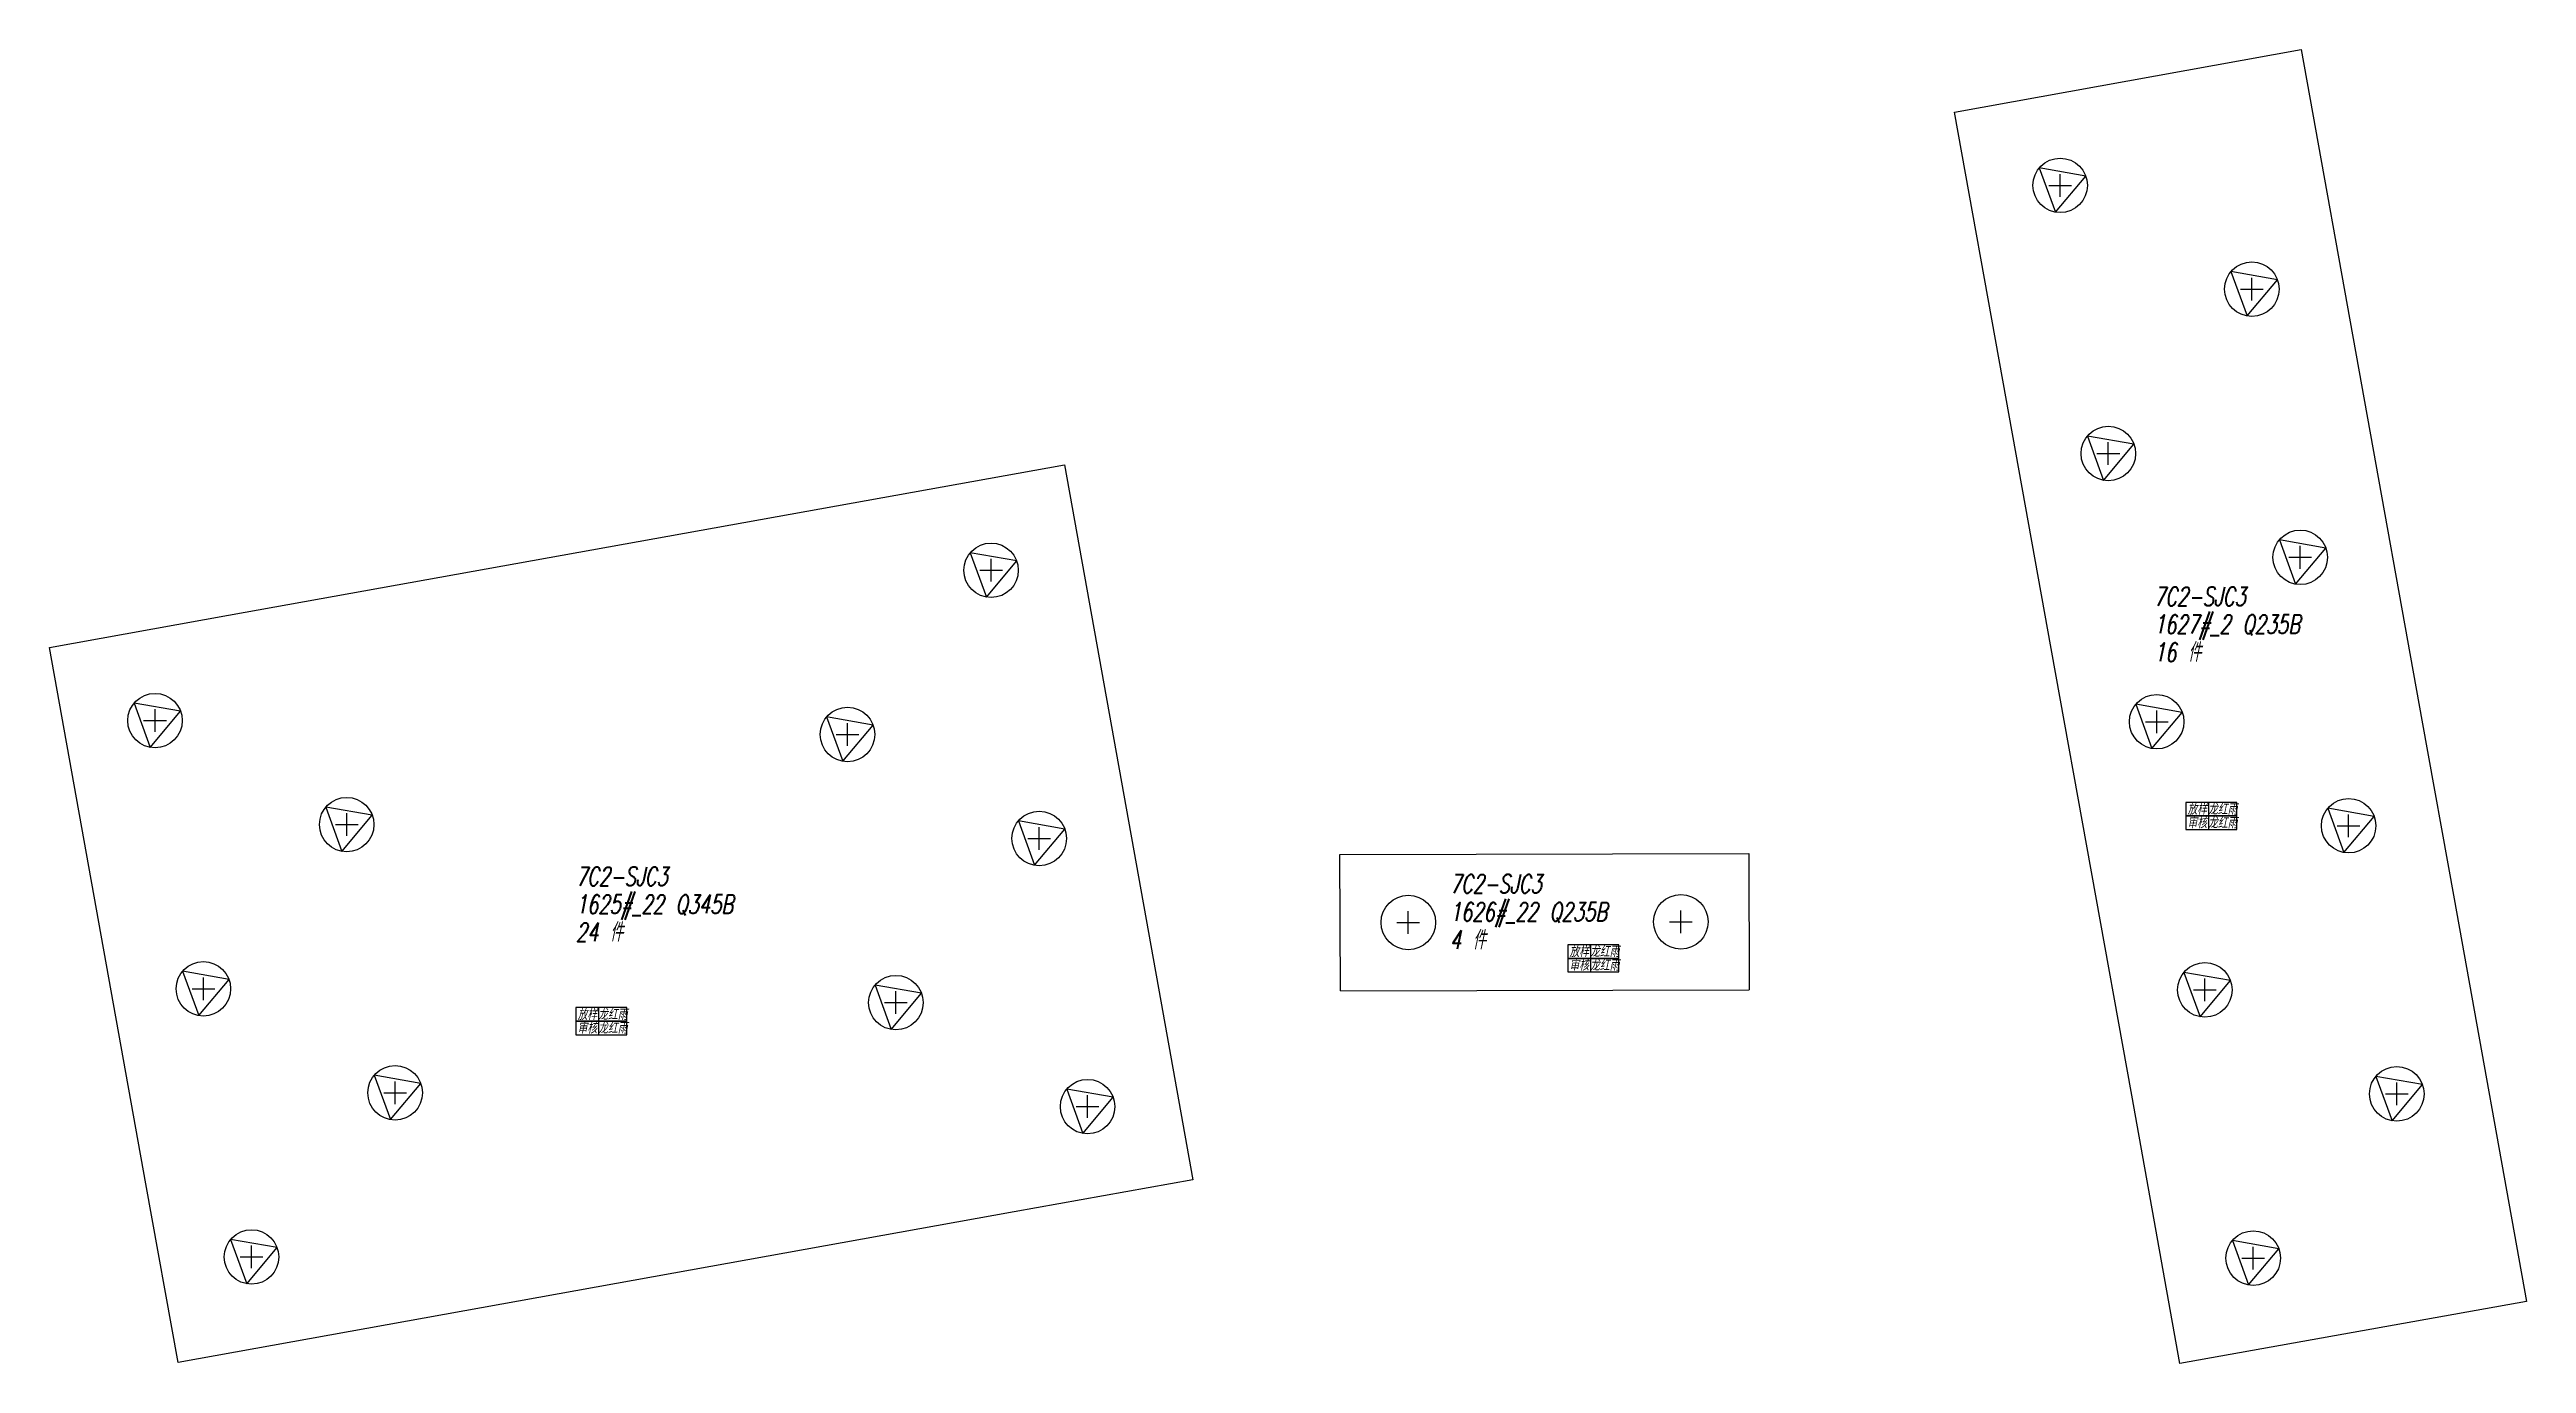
# Model space of a CAD drawing. Header units: millimetres. Extents: x -70.1 to 12, y -14.6 to 1.8.
# Drawn here: x -0.252 to 0.839, y -6.198 to -5.619 of the extents above; entities that cross this region are included whole.
import ezdxf
from ezdxf.enums import TextEntityAlignment as Align

# ---------------------------------------------------------------- set-up
doc = ezdxf.new("R2010")
doc.units = ezdxf.units.MM
doc.header["$LTSCALE"] = 0.035
doc.header["$PDMODE"] = 2
doc.header["$PDSIZE"] = 0.005
for name, color, linetype in [('文字', 100, 'Continuous'), ('板形', 255, 'Continuous'), ('标注', 132, 'Continuous'), ('签名', 141, 'Continuous')]:
    doc.layers.add(name, color=color, linetype=linetype)
doc.styles.add('HZ', font='txt.shx', dxfattribs={"width": 0.7, "oblique": 12, "bigfont": 'hztxt.shx'})

msp = doc.modelspace()

# ---------------------------------------------------------------- texts
at = {"layer": '文字', "color": 1, "style": 'HZ', "oblique": 12, "width": 0.7}
for s, p in [('7C2-SJC3', (0.6748, -5.8644)), ('1627#_2 Q235B', (0.6748, -5.8767)), ('16 件', (0.6748, -5.889)), ('7C2-SJC3', (-0.02, -5.9877)), ('7C2-SJC3', (0.3648, -5.991)), ('1625#_22 Q345B', (-0.02, -6)), ('1626#_22 Q235B', (0.3648, -6.0033)), ('24 件', (-0.02, -6.0123)), ('4 件', (0.3648, -6.0157))]:
    msp.add_text(s, height=0.00821, dxfattribs=at).set_placement(p)

# ---------------------------------------------------------------- blocks, each defined once
blk = doc.blocks.new('bqian')
for p, q in [((0.045, 0.024), (0, 0.024)), ((0, 0.024), (0, 0.012)), ((0.02, 0.024), (0.02, 0)), ((0.045, 0.012), (0.045, 0.024)), ((0, 0.012), (0.045, 0.012)), ((0.045, 0.012), (0, 0.012)), ((0, 0.012), (0, 0)), ((0, 0), (0.045, 0)), ((0.045, 0), (0.045, 0.012))]:
    blk.add_line(p, q)
at = {"style": 'HZ', "oblique": 12, "width": 0.7}
for s, p in [('放样', (0.01, 0.018)), ('审核', (0.01, 0.006))]:
    blk.add_text(s, height=0.00985, dxfattribs=at).set_placement(p, align=Align.MIDDLE_CENTER)
for p in [(0.0325, 0.018), (0.0325, 0.006)]:
    blk.add_attdef('龙红雨', text='', height=0.00985, dxfattribs=at).set_placement(p, align=Align.MIDDLE_CENTER)
blk = doc.blocks.new('eo')
at = {"color": 211}
blk.add_circle((0, 0), 1, dxfattribs=at)
at = {"layer": '标注', "color": 1}
blk.add_lwpolyline([(-0.173, -0.985), (0.94, 0.342), (-0.766, 0.643)], close=True, dxfattribs=at)
blk = doc.blocks.new('co')
at = {"color": 211}
blk.add_circle((0, 0), 1, dxfattribs=at)

# ---------------------------------------------------------------- linework, layer by layer
at = {"layer": '板形', "color": 1}
for p, q in [((0.587, -5.6471), (0.7396, -5.6195)), ((0.7396, -5.6195), (0.7927, -5.9148)), ((0.6083, -5.7651), (0.587, -5.6471)), ((0.6296, -5.8832), (0.6083, -5.7651)), ((-0.173, -5.8686), (0.1951, -5.8023)), ((0.1951, -5.8023), (0.2376, -6.0385)), ((-0.2517, -5.8828), (-0.173, -5.8686)), ((-0.2093, -6.119), (-0.2517, -5.8828)), ((0.665, -6.08), (0.6296, -5.8832)), ((0.7927, -5.9148), (0.8069, -5.9935)), ((0.8069, -5.9935), (0.8388, -6.1708)), ((0.8069, -5.9935), (0.8069, -5.9935)), ((0.2376, -6.0385), (0.2517, -6.1172)), ((0.2376, -6.0385), (0.2376, -6.0385)), ((0.6862, -6.1981), (0.665, -6.08)), ((0.2517, -6.1172), (0.173, -6.1314)), ((-0.1951, -6.1977), (-0.2093, -6.119)), ((0.173, -6.1314), (-0.1951, -6.1977)), ((0.173, -6.1314), (0.173, -6.1314)), ((0.8388, -6.1708), (0.6862, -6.1981)), ((0.765, -6.184), (0.765, -6.184))]:
    msp.add_line(p, q, dxfattribs=at)
at = {"layer": '标注', "color": 1}
for p, q in [((0.3164, -5.974), (0.4964, -5.9735)), ((0.3166, -6.034), (0.3164, -5.974)), ((0.4964, -5.9735), (0.4966, -6.0335)), ((0.3166, -6.034), (0.4966, -6.0335))]:
    msp.add_line(p, q, dxfattribs=at)
at = {"layer": '签名', "color": 1}
for p in [(0.6335, -5.6793), (0.7179, -5.725), (0.6547, -5.7974), (0.1628, -5.8488), (0.7392, -5.8431), (-0.2053, -5.915), (0.676, -5.9155), (0.0996, -5.9211), (-0.1209, -5.9608), (0.184, -5.9669), (0.7605, -5.9613), (0.3465, -6.0039), (0.4665, -6.0036), (-0.184, -6.0331), (0.6972, -6.0336), (0.1209, -6.0392), (-0.0996, -6.0789), (0.2053, -6.085), (0.7817, -6.0794), (-0.1628, -6.1512), (0.7185, -6.1517)]:
    msp.add_point(p, dxfattribs=at)

# ---------------------------------------------------------------- block references
at = {"color": 1, "xscale": 0.012, "yscale": 0.012, "zscale": 0.012}
for name, p in [('eo', (0.6335, -5.6793)), ('eo', (0.7179, -5.725)), ('eo', (0.6547, -5.7974)), ('eo', (0.7392, -5.8431)), ('eo', (0.1628, -5.8488)), ('eo', (-0.2053, -5.915)), ('eo', (0.0996, -5.9211)), ('eo', (0.676, -5.9155)), ('eo', (-0.1209, -5.9608)), ('eo', (0.7605, -5.9613)), ('eo', (0.184, -5.9669)), ('co', (0.3465, -6.0039)), ('co', (0.4665, -6.0036)), ('eo', (-0.184, -6.0331)), ('eo', (0.1209, -6.0392)), ('eo', (0.6972, -6.0336)), ('eo', (-0.0996, -6.0789)), ('eo', (0.2053, -6.085)), ('eo', (0.7817, -6.0794)), ('eo', (-0.1628, -6.1512)), ('eo', (0.7185, -6.1517))]:
    msp.add_blockref(name, p, dxfattribs=at)
at = {"layer": '签名', "color": 1}
ref = msp.add_blockref('bqian', (0.6888, -5.963), dxfattribs=dict(at, xscale=0.5, yscale=0.5, zscale=0.5))
ref.add_attrib('龙红雨', '龙红雨', dxfattribs={"layer": '0', "height": 0.00493, "style": 'HZ', "oblique": 12, "width": 0.7}).set_placement((0.705, -5.954), align=Align.MIDDLE_CENTER)
ref.add_attrib('龙红雨', '龙红雨', dxfattribs={"layer": '0', "height": 0.00493, "style": 'HZ', "oblique": 12, "width": 0.7}).set_placement((0.705, -5.96), align=Align.MIDDLE_CENTER)
ref = msp.add_blockref('bqian', (0.4167, -6.0257), dxfattribs=dict(at, xscale=0.5, yscale=0.5, zscale=0.5))
ref.add_attrib('龙红雨', '龙红雨', dxfattribs={"layer": '0', "height": 0.00493, "style": 'HZ', "oblique": 12, "width": 0.7}).set_placement((0.4329, -6.0167), align=Align.MIDDLE_CENTER)
ref.add_attrib('龙红雨', '龙红雨', dxfattribs={"layer": '0', "height": 0.00493, "style": 'HZ', "oblique": 12, "width": 0.7}).set_placement((0.4329, -6.0227), align=Align.MIDDLE_CENTER)
ref = msp.add_blockref('bqian', (-0.02, -6.0534), dxfattribs=dict(at, xscale=0.5, yscale=0.5, zscale=0.5))
ref.add_attrib('龙红雨', '龙红雨', dxfattribs={"layer": '0', "height": 0.00493, "style": 'HZ', "oblique": 12, "width": 0.7}).set_placement((-0.0038, -6.0444), align=Align.MIDDLE_CENTER)
ref.add_attrib('龙红雨', '龙红雨', dxfattribs={"layer": '0', "height": 0.00493, "style": 'HZ', "oblique": 12, "width": 0.7}).set_placement((-0.0038, -6.0504), align=Align.MIDDLE_CENTER)

msp.set_redraw_order([(e.dxf.handle, doc.entitydb.next_handle()) for e in msp.query("TEXT MTEXT ATTDEF DIMENSION ARC_DIMENSION")])  # texts and dimensions are drawn at this point

doc.saveas('drawing.dxf')
